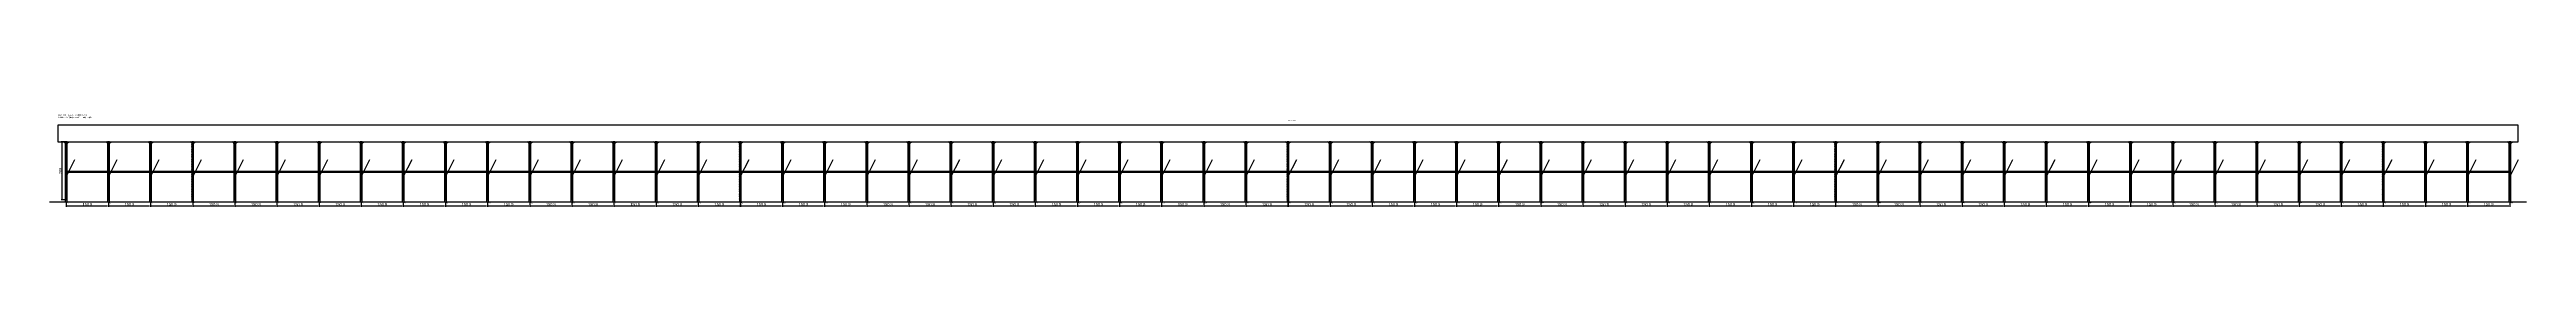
# Model space of a CAD drawing. Header units: metres. Extents: x -30 to 8845, y -25 to 308.
import ezdxf

# ---------------------------------------------------------------- set-up
doc = ezdxf.new("R2010")
doc.units = ezdxf.units.M
for name, color, linetype in [('BARRA_ANCORAGEM', 1, 'Continuous'), ('COTA', 241, 'Continuous'), ('GARFOS OK', 3, 'Continuous'), ('NOME DA VIGA', 6, 'Continuous'), ('SARR_7x7', 40, 'Continuous'), ('TIRAS REESCORAMENTO', 252, 'Continuous'), ('VIGAS', 3, 'Continuous')]:
    doc.layers.add(name, color=color, linetype=linetype)
doc.dimstyles.new('EZ DXF', dxfattribs={"dimtxt": 10, "dimasz": 3.5, "dimexe": 3, "dimexo": 1.5, "dimgap": 1, "dimtad": 1, "dimdec": 1, "dimdsep": 46, "dimcen": 2.5, "dimazin": 3, "dimtfac": 1, "dimtmove": 0, "dimatfit": 3})

msp = doc.modelspace()

# ---------------------------------------------------------------- hatches: boundary and pattern name
at = {"layer": 'COTA'}
h = msp.add_hatch(dxfattribs=at)
h.set_pattern_fill('ANSI31', scale=0.5)
h.paths.add_polyline_path([(26.5, 0), (33.5, 0), (33.5, 208), (26.5, 208)])
h = msp.add_hatch(dxfattribs=at)
h.set_pattern_fill('ANSI31', scale=0.5)
h.paths.add_polyline_path([(177.44, 0), (184.44, 0), (184.44, 208), (177.44, 208)])
h = msp.add_hatch(dxfattribs=at)
h.set_pattern_fill('ANSI31', scale=0.5)
h.paths.add_polyline_path([(328.38, 0), (335.38, 0), (335.38, 208), (328.38, 208)])
h = msp.add_hatch(dxfattribs=at)
h.set_pattern_fill('ANSI31', scale=0.5)
h.paths.add_polyline_path([(479.32, 0), (486.32, 0), (486.32, 208), (479.32, 208)])
h = msp.add_hatch(dxfattribs=at)
h.set_pattern_fill('ANSI31', scale=0.5)
h.paths.add_polyline_path([(630.27, 0), (637.27, 0), (637.27, 208), (630.27, 208)])
h = msp.add_hatch(dxfattribs=at)
h.set_pattern_fill('ANSI31', scale=0.5)
h.paths.add_polyline_path([(781.21, 0), (788.21, 0), (788.21, 208), (781.21, 208)])
h = msp.add_hatch(dxfattribs=at)
h.set_pattern_fill('ANSI31', scale=0.5)
h.paths.add_polyline_path([(932.15, 0), (939.15, 0), (939.15, 208), (932.15, 208)])
h = msp.add_hatch(dxfattribs=at)
h.set_pattern_fill('ANSI31', scale=0.5)
h.paths.add_polyline_path([(1083.09, 0), (1090.09, 0), (1090.09, 208), (1083.09, 208)])
h = msp.add_hatch(dxfattribs=at)
h.set_pattern_fill('ANSI31', scale=0.5)
h.paths.add_polyline_path([(1234.03, 0), (1241.03, 0), (1241.03, 208), (1234.03, 208)])
h = msp.add_hatch(dxfattribs=at)
h.set_pattern_fill('ANSI31', scale=0.5)
h.paths.add_polyline_path([(1384.97, 0), (1391.97, 0), (1391.97, 208), (1384.97, 208)])
h = msp.add_hatch(dxfattribs=at)
h.set_pattern_fill('ANSI31', scale=0.5)
h.paths.add_polyline_path([(1535.92, 0), (1542.92, 0), (1542.92, 208), (1535.92, 208)])
h = msp.add_hatch(dxfattribs=at)
h.set_pattern_fill('ANSI31', scale=0.5)
h.paths.add_polyline_path([(1686.86, 0), (1693.86, 0), (1693.86, 208), (1686.86, 208)])
h = msp.add_hatch(dxfattribs=at)
h.set_pattern_fill('ANSI31', scale=0.5)
h.paths.add_polyline_path([(1837.8, 0), (1844.8, 0), (1844.8, 208), (1837.8, 208)])
h = msp.add_hatch(dxfattribs=at)
h.set_pattern_fill('ANSI31', scale=0.5)
h.paths.add_polyline_path([(1988.74, 0), (1995.74, 0), (1995.74, 208), (1988.74, 208)])
h = msp.add_hatch(dxfattribs=at)
h.set_pattern_fill('ANSI31', scale=0.5)
h.paths.add_polyline_path([(2139.68, 0), (2146.68, 0), (2146.68, 208), (2139.68, 208)])
h = msp.add_hatch(dxfattribs=at)
h.set_pattern_fill('ANSI31', scale=0.5)
h.paths.add_polyline_path([(2290.62, 0), (2297.62, 0), (2297.62, 208), (2290.62, 208)])
h = msp.add_hatch(dxfattribs=at)
h.set_pattern_fill('ANSI31', scale=0.5)
h.paths.add_polyline_path([(2441.56, 0), (2448.56, 0), (2448.56, 208), (2441.56, 208)])
h = msp.add_hatch(dxfattribs=at)
h.set_pattern_fill('ANSI31', scale=0.5)
h.paths.add_polyline_path([(2592.51, 0), (2599.51, 0), (2599.51, 208), (2592.51, 208)])
h = msp.add_hatch(dxfattribs=at)
h.set_pattern_fill('ANSI31', scale=0.5)
h.paths.add_polyline_path([(2743.45, 0), (2750.45, 0), (2750.45, 208), (2743.45, 208)])
h = msp.add_hatch(dxfattribs=at)
h.set_pattern_fill('ANSI31', scale=0.5)
h.paths.add_polyline_path([(2894.39, 0), (2901.39, 0), (2901.39, 208), (2894.39, 208)])
h = msp.add_hatch(dxfattribs=at)
h.set_pattern_fill('ANSI31', scale=0.5)
h.paths.add_polyline_path([(3045.33, 0), (3052.33, 0), (3052.33, 208), (3045.33, 208)])
h = msp.add_hatch(dxfattribs=at)
h.set_pattern_fill('ANSI31', scale=0.5)
h.paths.add_polyline_path([(3196.27, 0), (3203.27, 0), (3203.27, 208), (3196.27, 208)])
h = msp.add_hatch(dxfattribs=at)
h.set_pattern_fill('ANSI31', scale=0.5)
h.paths.add_polyline_path([(3347.21, 0), (3354.21, 0), (3354.21, 208), (3347.21, 208)])
h = msp.add_hatch(dxfattribs=at)
h.set_pattern_fill('ANSI31', scale=0.5)
h.paths.add_polyline_path([(3498.16, 0), (3505.16, 0), (3505.16, 208), (3498.16, 208)])
h = msp.add_hatch(dxfattribs=at)
h.set_pattern_fill('ANSI31', scale=0.5)
h.paths.add_polyline_path([(3649.1, 0), (3656.1, 0), (3656.1, 208), (3649.1, 208)])
h = msp.add_hatch(dxfattribs=at)
h.set_pattern_fill('ANSI31', scale=0.5)
h.paths.add_polyline_path([(3800.04, 0), (3807.04, 0), (3807.04, 208), (3800.04, 208)])
h = msp.add_hatch(dxfattribs=at)
h.set_pattern_fill('ANSI31', scale=0.5)
h.paths.add_polyline_path([(3950.98, 0), (3957.98, 0), (3957.98, 208), (3950.98, 208)])
h = msp.add_hatch(dxfattribs=at)
h.set_pattern_fill('ANSI31', scale=0.5)
h.paths.add_polyline_path([(4101.92, 0), (4108.92, 0), (4108.92, 208), (4101.92, 208)])
h = msp.add_hatch(dxfattribs=at)
h.set_pattern_fill('ANSI31', scale=0.5)
h.paths.add_polyline_path([(4252.86, 0), (4259.86, 0), (4259.86, 208), (4252.86, 208)])
h = msp.add_hatch(dxfattribs=at)
h.set_pattern_fill('ANSI31', scale=0.5)
h.paths.add_polyline_path([(4403.8, 0), (4410.8, 0), (4410.8, 208), (4403.8, 208)])
h = msp.add_hatch(dxfattribs=at)
h.set_pattern_fill('ANSI31', scale=0.5)
h.paths.add_polyline_path([(4554.75, 0), (4561.75, 0), (4561.75, 208), (4554.75, 208)])
h = msp.add_hatch(dxfattribs=at)
h.set_pattern_fill('ANSI31', scale=0.5)
h.paths.add_polyline_path([(4705.69, 0), (4712.69, 0), (4712.69, 208), (4705.69, 208)])
h = msp.add_hatch(dxfattribs=at)
h.set_pattern_fill('ANSI31', scale=0.5)
h.paths.add_polyline_path([(4856.63, 0), (4863.63, 0), (4863.63, 208), (4856.63, 208)])
h = msp.add_hatch(dxfattribs=at)
h.set_pattern_fill('ANSI31', scale=0.5)
h.paths.add_polyline_path([(5007.57, 0), (5014.57, 0), (5014.57, 208), (5007.57, 208)])
h = msp.add_hatch(dxfattribs=at)
h.set_pattern_fill('ANSI31', scale=0.5)
h.paths.add_polyline_path([(5158.51, 0), (5165.51, 0), (5165.51, 208), (5158.51, 208)])
h = msp.add_hatch(dxfattribs=at)
h.set_pattern_fill('ANSI31', scale=0.5)
h.paths.add_polyline_path([(5309.45, 0), (5316.45, 0), (5316.45, 208), (5309.45, 208)])
h = msp.add_hatch(dxfattribs=at)
h.set_pattern_fill('ANSI31', scale=0.5)
h.paths.add_polyline_path([(5460.39, 0), (5467.39, 0), (5467.39, 208), (5460.39, 208)])
h = msp.add_hatch(dxfattribs=at)
h.set_pattern_fill('ANSI31', scale=0.5)
h.paths.add_polyline_path([(5611.34, 0), (5618.34, 0), (5618.34, 208), (5611.34, 208)])
h = msp.add_hatch(dxfattribs=at)
h.set_pattern_fill('ANSI31', scale=0.5)
h.paths.add_polyline_path([(5762.28, 0), (5769.28, 0), (5769.28, 208), (5762.28, 208)])
h = msp.add_hatch(dxfattribs=at)
h.set_pattern_fill('ANSI31', scale=0.5)
h.paths.add_polyline_path([(5913.22, 0), (5920.22, 0), (5920.22, 208), (5913.22, 208)])
h = msp.add_hatch(dxfattribs=at)
h.set_pattern_fill('ANSI31', scale=0.5)
h.paths.add_polyline_path([(6064.16, 0), (6071.16, 0), (6071.16, 208), (6064.16, 208)])
h = msp.add_hatch(dxfattribs=at)
h.set_pattern_fill('ANSI31', scale=0.5)
h.paths.add_polyline_path([(6215.1, 0), (6222.1, 0), (6222.1, 208), (6215.1, 208)])
h = msp.add_hatch(dxfattribs=at)
h.set_pattern_fill('ANSI31', scale=0.5)
h.paths.add_polyline_path([(6366.04, 0), (6373.04, 0), (6373.04, 208), (6366.04, 208)])
h = msp.add_hatch(dxfattribs=at)
h.set_pattern_fill('ANSI31', scale=0.5)
h.paths.add_polyline_path([(6516.99, 0), (6523.99, 0), (6523.99, 208), (6516.99, 208)])
h = msp.add_hatch(dxfattribs=at)
h.set_pattern_fill('ANSI31', scale=0.5)
h.paths.add_polyline_path([(6667.93, 0), (6674.93, 0), (6674.93, 208), (6667.93, 208)])
h = msp.add_hatch(dxfattribs=at)
h.set_pattern_fill('ANSI31', scale=0.5)
h.paths.add_polyline_path([(6818.87, 0), (6825.87, 0), (6825.87, 208), (6818.87, 208)])
h = msp.add_hatch(dxfattribs=at)
h.set_pattern_fill('ANSI31', scale=0.5)
h.paths.add_polyline_path([(6969.81, 0), (6976.81, 0), (6976.81, 208), (6969.81, 208)])
h = msp.add_hatch(dxfattribs=at)
h.set_pattern_fill('ANSI31', scale=0.5)
h.paths.add_polyline_path([(7120.75, 0), (7127.75, 0), (7127.75, 208), (7120.75, 208)])
h = msp.add_hatch(dxfattribs=at)
h.set_pattern_fill('ANSI31', scale=0.5)
h.paths.add_polyline_path([(7271.69, 0), (7278.69, 0), (7278.69, 208), (7271.69, 208)])
h = msp.add_hatch(dxfattribs=at)
h.set_pattern_fill('ANSI31', scale=0.5)
h.paths.add_polyline_path([(7422.63, 0), (7429.63, 0), (7429.63, 208), (7422.63, 208)])
h = msp.add_hatch(dxfattribs=at)
h.set_pattern_fill('ANSI31', scale=0.5)
h.paths.add_polyline_path([(7573.58, 0), (7580.58, 0), (7580.58, 208), (7573.58, 208)])
h = msp.add_hatch(dxfattribs=at)
h.set_pattern_fill('ANSI31', scale=0.5)
h.paths.add_polyline_path([(7724.52, 0), (7731.52, 0), (7731.52, 208), (7724.52, 208)])
h = msp.add_hatch(dxfattribs=at)
h.set_pattern_fill('ANSI31', scale=0.5)
h.paths.add_polyline_path([(7875.46, 0), (7882.46, 0), (7882.46, 208), (7875.46, 208)])
h = msp.add_hatch(dxfattribs=at)
h.set_pattern_fill('ANSI31', scale=0.5)
h.paths.add_polyline_path([(8026.4, 0), (8033.4, 0), (8033.4, 208), (8026.4, 208)])
h = msp.add_hatch(dxfattribs=at)
h.set_pattern_fill('ANSI31', scale=0.5)
h.paths.add_polyline_path([(8177.34, 0), (8184.34, 0), (8184.34, 208), (8177.34, 208)])
h = msp.add_hatch(dxfattribs=at)
h.set_pattern_fill('ANSI31', scale=0.5)
h.paths.add_polyline_path([(8328.28, 0), (8335.28, 0), (8335.28, 208), (8328.28, 208)])
h = msp.add_hatch(dxfattribs=at)
h.set_pattern_fill('ANSI31', scale=0.5)
h.paths.add_polyline_path([(8479.23, 0), (8486.23, 0), (8486.23, 208), (8479.23, 208)])
h = msp.add_hatch(dxfattribs=at)
h.set_pattern_fill('ANSI31', scale=0.5)
h.paths.add_polyline_path([(8630.17, 0), (8637.17, 0), (8637.17, 208), (8630.17, 208)])
h = msp.add_hatch(dxfattribs=at)
h.set_pattern_fill('ANSI31', scale=0.5)
h.paths.add_polyline_path([(8781.11, 0), (8788.11, 0), (8788.11, 208), (8781.11, 208)])

# ---------------------------------------------------------------- linework, layer by layer
at = {"layer": 'BARRA_ANCORAGEM'}
for p, q in [((30, 83.2), (61.2, 145.6)), ((180.94, 83.2), (212.14, 145.6)), ((331.88, 83.2), (363.08, 145.6)), ((482.82, 83.2), (514.02, 145.6)), ((633.77, 83.2), (664.97, 145.6)), ((784.71, 83.2), (815.91, 145.6)), ((935.65, 83.2), (966.85, 145.6)), ((1086.59, 83.2), (1117.79, 145.6)), ((1237.53, 83.2), (1268.73, 145.6)), ((1388.47, 83.2), (1419.67, 145.6)), ((1539.42, 83.2), (1570.62, 145.6)), ((1690.36, 83.2), (1721.56, 145.6)), ((1841.3, 83.2), (1872.5, 145.6)), ((1992.24, 83.2), (2023.44, 145.6)), ((2143.18, 83.2), (2174.38, 145.6)), ((2294.12, 83.2), (2325.32, 145.6)), ((2445.06, 83.2), (2476.26, 145.6)), ((2596.01, 83.2), (2627.21, 145.6)), ((2746.95, 83.2), (2778.15, 145.6)), ((2897.89, 83.2), (2929.09, 145.6)), ((3048.83, 83.2), (3080.03, 145.6)), ((3199.77, 83.2), (3230.97, 145.6)), ((3350.71, 83.2), (3381.91, 145.6)), ((3501.66, 83.2), (3532.86, 145.6)), ((3652.6, 83.2), (3683.8, 145.6)), ((3803.54, 83.2), (3834.74, 145.6)), ((3954.48, 83.2), (3985.68, 145.6)), ((4105.42, 83.2), (4136.62, 145.6)), ((4256.36, 83.2), (4287.56, 145.6)), ((4407.3, 83.2), (4438.5, 145.6)), ((4558.25, 83.2), (4589.45, 145.6)), ((4709.19, 83.2), (4740.39, 145.6)), ((4860.13, 83.2), (4891.33, 145.6)), ((5011.07, 83.2), (5042.27, 145.6)), ((5162.01, 83.2), (5193.21, 145.6)), ((5312.95, 83.2), (5344.15, 145.6)), ((5463.89, 83.2), (5495.09, 145.6)), ((5614.84, 83.2), (5646.04, 145.6)), ((5765.78, 83.2), (5796.98, 145.6)), ((5916.72, 83.2), (5947.92, 145.6)), ((6067.66, 83.2), (6098.86, 145.6)), ((6218.6, 83.2), (6249.8, 145.6)), ((6369.54, 83.2), (6400.74, 145.6)), ((6520.49, 83.2), (6551.69, 145.6)), ((6671.43, 83.2), (6702.63, 145.6)), ((6822.37, 83.2), (6853.57, 145.6)), ((6973.31, 83.2), (7004.51, 145.6)), ((7124.25, 83.2), (7155.45, 145.6)), ((7275.19, 83.2), (7306.39, 145.6)), ((7426.13, 83.2), (7457.33, 145.6)), ((7577.08, 83.2), (7608.28, 145.6)), ((7728.02, 83.2), (7759.22, 145.6)), ((7878.96, 83.2), (7910.16, 145.6)), ((8029.9, 83.2), (8061.1, 145.6)), ((8180.84, 83.2), (8212.04, 145.6)), ((8331.78, 83.2), (8362.98, 145.6)), ((8482.73, 83.2), (8513.93, 145.6)), ((8633.67, 83.2), (8664.87, 145.6)), ((8784.61, 83.2), (8815.81, 145.6))]:
    msp.add_line(p, q, dxfattribs=at)
at = {"layer": 'GARFOS OK'}
for p, q in [((30, 201), (20.5, 208)), ((20.5, 208), (39.5, 208)), ((30, 201), (39.5, 208)), ((180.94, 201), (171.44, 208)), ((171.44, 208), (190.44, 208)), ((180.94, 201), (190.44, 208)), ((331.88, 201), (322.38, 208)), ((322.38, 208), (341.38, 208)), ((331.88, 201), (341.38, 208)), ((482.82, 201), (473.32, 208)), ((473.32, 208), (492.32, 208)), ((482.82, 201), (492.32, 208)), ((633.77, 201), (624.27, 208)), ((624.27, 208), (643.27, 208)), ((633.77, 201), (643.27, 208)), ((784.71, 201), (775.21, 208)), ((775.21, 208), (794.21, 208)), ((784.71, 201), (794.21, 208)), ((935.65, 201), (926.15, 208)), ((926.15, 208), (945.15, 208)), ((935.65, 201), (945.15, 208)), ((1086.59, 201), (1077.09, 208)), ((1077.09, 208), (1096.09, 208)), ((1086.59, 201), (1096.09, 208)), ((1237.53, 201), (1228.03, 208)), ((1228.03, 208), (1247.03, 208)), ((1237.53, 201), (1247.03, 208)), ((1388.47, 201), (1378.97, 208)), ((1378.97, 208), (1397.97, 208)), ((1388.47, 201), (1397.97, 208)), ((1539.42, 201), (1529.92, 208)), ((1529.92, 208), (1548.92, 208)), ((1539.42, 201), (1548.92, 208)), ((1690.36, 201), (1680.86, 208)), ((1680.86, 208), (1699.86, 208)), ((1690.36, 201), (1699.86, 208)), ((1841.3, 201), (1831.8, 208)), ((1831.8, 208), (1850.8, 208)), ((1841.3, 201), (1850.8, 208)), ((1992.24, 201), (1982.74, 208)), ((1982.74, 208), (2001.74, 208)), ((1992.24, 201), (2001.74, 208)), ((2143.18, 201), (2133.68, 208)), ((2133.68, 208), (2152.68, 208)), ((2143.18, 201), (2152.68, 208)), ((2294.12, 201), (2284.62, 208)), ((2284.62, 208), (2303.62, 208)), ((2294.12, 201), (2303.62, 208)), ((2445.06, 201), (2435.56, 208)), ((2435.56, 208), (2454.56, 208)), ((2445.06, 201), (2454.56, 208)), ((2596.01, 201), (2586.51, 208)), ((2586.51, 208), (2605.51, 208)), ((2596.01, 201), (2605.51, 208)), ((2746.95, 201), (2737.45, 208)), ((2737.45, 208), (2756.45, 208)), ((2746.95, 201), (2756.45, 208)), ((2897.89, 201), (2888.39, 208)), ((2888.39, 208), (2907.39, 208)), ((2897.89, 201), (2907.39, 208)), ((3048.83, 201), (3039.33, 208)), ((3039.33, 208), (3058.33, 208)), ((3048.83, 201), (3058.33, 208)), ((3199.77, 201), (3190.27, 208)), ((3190.27, 208), (3209.27, 208)), ((3199.77, 201), (3209.27, 208)), ((3350.71, 201), (3341.21, 208)), ((3341.21, 208), (3360.21, 208)), ((3350.71, 201), (3360.21, 208)), ((3501.66, 201), (3492.16, 208)), ((3492.16, 208), (3511.16, 208)), ((3501.66, 201), (3511.16, 208)), ((3652.6, 201), (3643.1, 208)), ((3643.1, 208), (3662.1, 208)), ((3652.6, 201), (3662.1, 208)), ((3803.54, 201), (3794.04, 208)), ((3794.04, 208), (3813.04, 208)), ((3803.54, 201), (3813.04, 208)), ((3954.48, 201), (3944.98, 208)), ((3944.98, 208), (3963.98, 208)), ((3954.48, 201), (3963.98, 208)), ((4105.42, 201), (4095.92, 208)), ((4095.92, 208), (4114.92, 208)), ((4105.42, 201), (4114.92, 208)), ((4256.36, 201), (4246.86, 208)), ((4246.86, 208), (4265.86, 208)), ((4256.36, 201), (4265.86, 208)), ((4407.3, 201), (4397.8, 208)), ((4397.8, 208), (4416.8, 208)), ((4407.3, 201), (4416.8, 208)), ((4558.25, 201), (4548.75, 208)), ((4548.75, 208), (4567.75, 208)), ((4558.25, 201), (4567.75, 208)), ((4709.19, 201), (4699.69, 208)), ((4699.69, 208), (4718.69, 208)), ((4709.19, 201), (4718.69, 208)), ((4860.13, 201), (4850.63, 208)), ((4850.63, 208), (4869.63, 208)), ((4860.13, 201), (4869.63, 208)), ((5011.07, 201), (5001.57, 208)), ((5001.57, 208), (5020.57, 208)), ((5011.07, 201), (5020.57, 208)), ((5162.01, 201), (5152.51, 208)), ((5152.51, 208), (5171.51, 208)), ((5162.01, 201), (5171.51, 208)), ((5312.95, 201), (5303.45, 208)), ((5303.45, 208), (5322.45, 208)), ((5312.95, 201), (5322.45, 208)), ((5463.89, 201), (5454.39, 208)), ((5454.39, 208), (5473.39, 208)), ((5463.89, 201), (5473.39, 208)), ((5614.84, 201), (5605.34, 208)), ((5605.34, 208), (5624.34, 208)), ((5614.84, 201), (5624.34, 208)), ((5765.78, 201), (5756.28, 208)), ((5756.28, 208), (5775.28, 208)), ((5765.78, 201), (5775.28, 208)), ((5916.72, 201), (5907.22, 208)), ((5907.22, 208), (5926.22, 208)), ((5916.72, 201), (5926.22, 208)), ((6067.66, 201), (6058.16, 208)), ((6058.16, 208), (6077.16, 208)), ((6067.66, 201), (6077.16, 208)), ((6218.6, 201), (6209.1, 208)), ((6209.1, 208), (6228.1, 208)), ((6218.6, 201), (6228.1, 208)), ((6369.54, 201), (6360.04, 208)), ((6360.04, 208), (6379.04, 208)), ((6369.54, 201), (6379.04, 208)), ((6520.49, 201), (6510.99, 208)), ((6510.99, 208), (6529.99, 208)), ((6520.49, 201), (6529.99, 208)), ((6671.43, 201), (6661.93, 208)), ((6661.93, 208), (6680.93, 208)), ((6671.43, 201), (6680.93, 208)), ((6822.37, 201), (6812.87, 208)), ((6812.87, 208), (6831.87, 208)), ((6822.37, 201), (6831.87, 208)), ((6973.31, 201), (6963.81, 208)), ((6963.81, 208), (6982.81, 208)), ((6973.31, 201), (6982.81, 208)), ((7124.25, 201), (7114.75, 208)), ((7114.75, 208), (7133.75, 208)), ((7124.25, 201), (7133.75, 208)), ((7275.19, 201), (7265.69, 208)), ((7265.69, 208), (7284.69, 208)), ((7275.19, 201), (7284.69, 208)), ((7426.13, 201), (7416.63, 208)), ((7416.63, 208), (7435.63, 208)), ((7426.13, 201), (7435.63, 208)), ((7577.08, 201), (7567.58, 208)), ((7567.58, 208), (7586.58, 208)), ((7577.08, 201), (7586.58, 208)), ((7728.02, 201), (7718.52, 208)), ((7718.52, 208), (7737.52, 208)), ((7728.02, 201), (7737.52, 208)), ((7878.96, 201), (7869.46, 208)), ((7869.46, 208), (7888.46, 208)), ((7878.96, 201), (7888.46, 208)), ((8029.9, 201), (8020.4, 208)), ((8020.4, 208), (8039.4, 208)), ((8029.9, 201), (8039.4, 208)), ((8180.84, 201), (8171.34, 208)), ((8171.34, 208), (8190.34, 208)), ((8180.84, 201), (8190.34, 208)), ((8331.78, 201), (8322.28, 208)), ((8322.28, 208), (8341.28, 208)), ((8331.78, 201), (8341.28, 208)), ((8482.73, 201), (8473.23, 208)), ((8473.23, 208), (8492.23, 208)), ((8482.73, 201), (8492.23, 208)), ((8633.67, 201), (8624.17, 208)), ((8624.17, 208), (8643.17, 208)), ((8633.67, 201), (8643.17, 208)), ((8784.61, 201), (8775.11, 208)), ((8775.11, 208), (8794.11, 208)), ((8784.61, 201), (8794.11, 208))]:
    msp.add_line(p, q, dxfattribs=at)
at = {"layer": 'GARFOS OK', "linetype": 'CONTINUOUS'}
msp.add_line((-30, -7), (8844.61, -7), dxfattribs=at)
at = {"layer": 'GARFOS OK'}
for points in [[(26.5, 0), (33.5, 0), (33.5, 208), (26.5, 208), (26.5, 0)], [(177.44, 0), (184.44, 0), (184.44, 208), (177.44, 208), (177.44, 0)], [(328.38, 0), (335.38, 0), (335.38, 208), (328.38, 208), (328.38, 0)], [(479.32, 0), (486.32, 0), (486.32, 208), (479.32, 208), (479.32, 0)], [(630.27, 0), (637.27, 0), (637.27, 208), (630.27, 208), (630.27, 0)], [(781.21, 0), (788.21, 0), (788.21, 208), (781.21, 208), (781.21, 0)], [(932.15, 0), (939.15, 0), (939.15, 208), (932.15, 208), (932.15, 0)], [(1083.09, 0), (1090.09, 0), (1090.09, 208), (1083.09, 208), (1083.09, 0)], [(1234.03, 0), (1241.03, 0), (1241.03, 208), (1234.03, 208), (1234.03, 0)], [(1384.97, 0), (1391.97, 0), (1391.97, 208), (1384.97, 208), (1384.97, 0)], [(1535.92, 0), (1542.92, 0), (1542.92, 208), (1535.92, 208), (1535.92, 0)], [(1686.86, 0), (1693.86, 0), (1693.86, 208), (1686.86, 208), (1686.86, 0)], [(1837.8, 0), (1844.8, 0), (1844.8, 208), (1837.8, 208), (1837.8, 0)], [(1988.74, 0), (1995.74, 0), (1995.74, 208), (1988.74, 208), (1988.74, 0)], [(2139.68, 0), (2146.68, 0), (2146.68, 208), (2139.68, 208), (2139.68, 0)], [(2290.62, 0), (2297.62, 0), (2297.62, 208), (2290.62, 208), (2290.62, 0)], [(2441.56, 0), (2448.56, 0), (2448.56, 208), (2441.56, 208), (2441.56, 0)], [(2592.51, 0), (2599.51, 0), (2599.51, 208), (2592.51, 208), (2592.51, 0)], [(2743.45, 0), (2750.45, 0), (2750.45, 208), (2743.45, 208), (2743.45, 0)], [(2894.39, 0), (2901.39, 0), (2901.39, 208), (2894.39, 208), (2894.39, 0)], [(3045.33, 0), (3052.33, 0), (3052.33, 208), (3045.33, 208), (3045.33, 0)], [(3196.27, 0), (3203.27, 0), (3203.27, 208), (3196.27, 208), (3196.27, 0)], [(3347.21, 0), (3354.21, 0), (3354.21, 208), (3347.21, 208), (3347.21, 0)], [(3498.16, 0), (3505.16, 0), (3505.16, 208), (3498.16, 208), (3498.16, 0)], [(3649.1, 0), (3656.1, 0), (3656.1, 208), (3649.1, 208), (3649.1, 0)], [(3800.04, 0), (3807.04, 0), (3807.04, 208), (3800.04, 208), (3800.04, 0)], [(3950.98, 0), (3957.98, 0), (3957.98, 208), (3950.98, 208), (3950.98, 0)], [(4101.92, 0), (4108.92, 0), (4108.92, 208), (4101.92, 208), (4101.92, 0)], [(4252.86, 0), (4259.86, 0), (4259.86, 208), (4252.86, 208), (4252.86, 0)], [(4403.8, 0), (4410.8, 0), (4410.8, 208), (4403.8, 208), (4403.8, 0)], [(4554.75, 0), (4561.75, 0), (4561.75, 208), (4554.75, 208), (4554.75, 0)], [(4705.69, 0), (4712.69, 0), (4712.69, 208), (4705.69, 208), (4705.69, 0)], [(4856.63, 0), (4863.63, 0), (4863.63, 208), (4856.63, 208), (4856.63, 0)], [(5007.57, 0), (5014.57, 0), (5014.57, 208), (5007.57, 208), (5007.57, 0)], [(5158.51, 0), (5165.51, 0), (5165.51, 208), (5158.51, 208), (5158.51, 0)], [(5309.45, 0), (5316.45, 0), (5316.45, 208), (5309.45, 208), (5309.45, 0)], [(5460.39, 0), (5467.39, 0), (5467.39, 208), (5460.39, 208), (5460.39, 0)], [(5611.34, 0), (5618.34, 0), (5618.34, 208), (5611.34, 208), (5611.34, 0)], [(5762.28, 0), (5769.28, 0), (5769.28, 208), (5762.28, 208), (5762.28, 0)], [(5913.22, 0), (5920.22, 0), (5920.22, 208), (5913.22, 208), (5913.22, 0)], [(6064.16, 0), (6071.16, 0), (6071.16, 208), (6064.16, 208), (6064.16, 0)], [(6215.1, 0), (6222.1, 0), (6222.1, 208), (6215.1, 208), (6215.1, 0)], [(6366.04, 0), (6373.04, 0), (6373.04, 208), (6366.04, 208), (6366.04, 0)], [(6516.99, 0), (6523.99, 0), (6523.99, 208), (6516.99, 208), (6516.99, 0)], [(6667.93, 0), (6674.93, 0), (6674.93, 208), (6667.93, 208), (6667.93, 0)], [(6818.87, 0), (6825.87, 0), (6825.87, 208), (6818.87, 208), (6818.87, 0)], [(6969.81, 0), (6976.81, 0), (6976.81, 208), (6969.81, 208), (6969.81, 0)], [(7120.75, 0), (7127.75, 0), (7127.75, 208), (7120.75, 208), (7120.75, 0)], [(7271.69, 0), (7278.69, 0), (7278.69, 208), (7271.69, 208), (7271.69, 0)], [(7422.63, 0), (7429.63, 0), (7429.63, 208), (7422.63, 208), (7422.63, 0)], [(7573.58, 0), (7580.58, 0), (7580.58, 208), (7573.58, 208), (7573.58, 0)], [(7724.52, 0), (7731.52, 0), (7731.52, 208), (7724.52, 208), (7724.52, 0)], [(7875.46, 0), (7882.46, 0), (7882.46, 208), (7875.46, 208), (7875.46, 0)], [(8026.4, 0), (8033.4, 0), (8033.4, 208), (8026.4, 208), (8026.4, 0)], [(8177.34, 0), (8184.34, 0), (8184.34, 208), (8177.34, 208), (8177.34, 0)], [(8328.28, 0), (8335.28, 0), (8335.28, 208), (8328.28, 208), (8328.28, 0)], [(8479.23, 0), (8486.23, 0), (8486.23, 208), (8479.23, 208), (8479.23, 0)], [(8630.17, 0), (8637.17, 0), (8637.17, 208), (8630.17, 208), (8630.17, 0)], [(8781.11, 0), (8788.11, 0), (8788.11, 208), (8781.11, 208), (8781.11, 0)]]:
    msp.add_lwpolyline(points, dxfattribs=at)
at = {"layer": 'SARR_7x7'}
for points in [[(26.5, -7), (33.5, -7), (33.5, 0), (26.5, 0), (26.5, -7)], [(177.44, -7), (184.44, -7), (184.44, 0), (177.44, 0), (177.44, -7)], [(328.38, -7), (335.38, -7), (335.38, 0), (328.38, 0), (328.38, -7)], [(479.32, -7), (486.32, -7), (486.32, 0), (479.32, 0), (479.32, -7)], [(630.27, -7), (637.27, -7), (637.27, 0), (630.27, 0), (630.27, -7)], [(781.21, -7), (788.21, -7), (788.21, 0), (781.21, 0), (781.21, -7)], [(932.15, -7), (939.15, -7), (939.15, 0), (932.15, 0), (932.15, -7)], [(1083.09, -7), (1090.09, -7), (1090.09, 0), (1083.09, 0), (1083.09, -7)], [(1234.03, -7), (1241.03, -7), (1241.03, 0), (1234.03, 0), (1234.03, -7)], [(1384.97, -7), (1391.97, -7), (1391.97, 0), (1384.97, 0), (1384.97, -7)], [(1535.92, -7), (1542.92, -7), (1542.92, 0), (1535.92, 0), (1535.92, -7)], [(1686.86, -7), (1693.86, -7), (1693.86, 0), (1686.86, 0), (1686.86, -7)], [(1837.8, -7), (1844.8, -7), (1844.8, 0), (1837.8, 0), (1837.8, -7)], [(1988.74, -7), (1995.74, -7), (1995.74, 0), (1988.74, 0), (1988.74, -7)], [(2139.68, -7), (2146.68, -7), (2146.68, 0), (2139.68, 0), (2139.68, -7)], [(2290.62, -7), (2297.62, -7), (2297.62, 0), (2290.62, 0), (2290.62, -7)], [(2441.56, -7), (2448.56, -7), (2448.56, 0), (2441.56, 0), (2441.56, -7)], [(2592.51, -7), (2599.51, -7), (2599.51, 0), (2592.51, 0), (2592.51, -7)], [(2743.45, -7), (2750.45, -7), (2750.45, 0), (2743.45, 0), (2743.45, -7)], [(2894.39, -7), (2901.39, -7), (2901.39, 0), (2894.39, 0), (2894.39, -7)], [(3045.33, -7), (3052.33, -7), (3052.33, 0), (3045.33, 0), (3045.33, -7)], [(3196.27, -7), (3203.27, -7), (3203.27, 0), (3196.27, 0), (3196.27, -7)], [(3347.21, -7), (3354.21, -7), (3354.21, 0), (3347.21, 0), (3347.21, -7)], [(3498.16, -7), (3505.16, -7), (3505.16, 0), (3498.16, 0), (3498.16, -7)], [(3649.1, -7), (3656.1, -7), (3656.1, 0), (3649.1, 0), (3649.1, -7)], [(3800.04, -7), (3807.04, -7), (3807.04, 0), (3800.04, 0), (3800.04, -7)], [(3950.98, -7), (3957.98, -7), (3957.98, 0), (3950.98, 0), (3950.98, -7)], [(4101.92, -7), (4108.92, -7), (4108.92, 0), (4101.92, 0), (4101.92, -7)], [(4252.86, -7), (4259.86, -7), (4259.86, 0), (4252.86, 0), (4252.86, -7)], [(4403.8, -7), (4410.8, -7), (4410.8, 0), (4403.8, 0), (4403.8, -7)], [(4554.75, -7), (4561.75, -7), (4561.75, 0), (4554.75, 0), (4554.75, -7)], [(4705.69, -7), (4712.69, -7), (4712.69, 0), (4705.69, 0), (4705.69, -7)], [(4856.63, -7), (4863.63, -7), (4863.63, 0), (4856.63, 0), (4856.63, -7)], [(5007.57, -7), (5014.57, -7), (5014.57, 0), (5007.57, 0), (5007.57, -7)], [(5158.51, -7), (5165.51, -7), (5165.51, 0), (5158.51, 0), (5158.51, -7)], [(5309.45, -7), (5316.45, -7), (5316.45, 0), (5309.45, 0), (5309.45, -7)], [(5460.39, -7), (5467.39, -7), (5467.39, 0), (5460.39, 0), (5460.39, -7)], [(5611.34, -7), (5618.34, -7), (5618.34, 0), (5611.34, 0), (5611.34, -7)], [(5762.28, -7), (5769.28, -7), (5769.28, 0), (5762.28, 0), (5762.28, -7)], [(5913.22, -7), (5920.22, -7), (5920.22, 0), (5913.22, 0), (5913.22, -7)], [(6064.16, -7), (6071.16, -7), (6071.16, 0), (6064.16, 0), (6064.16, -7)], [(6215.1, -7), (6222.1, -7), (6222.1, 0), (6215.1, 0), (6215.1, -7)], [(6366.04, -7), (6373.04, -7), (6373.04, 0), (6366.04, 0), (6366.04, -7)], [(6516.99, -7), (6523.99, -7), (6523.99, 0), (6516.99, 0), (6516.99, -7)], [(6667.93, -7), (6674.93, -7), (6674.93, 0), (6667.93, 0), (6667.93, -7)], [(6818.87, -7), (6825.87, -7), (6825.87, 0), (6818.87, 0), (6818.87, -7)], [(6969.81, -7), (6976.81, -7), (6976.81, 0), (6969.81, 0), (6969.81, -7)], [(7120.75, -7), (7127.75, -7), (7127.75, 0), (7120.75, 0), (7120.75, -7)], [(7271.69, -7), (7278.69, -7), (7278.69, 0), (7271.69, 0), (7271.69, -7)], [(7422.63, -7), (7429.63, -7), (7429.63, 0), (7422.63, 0), (7422.63, -7)], [(7573.58, -7), (7580.58, -7), (7580.58, 0), (7573.58, 0), (7573.58, -7)], [(7724.52, -7), (7731.52, -7), (7731.52, 0), (7724.52, 0), (7724.52, -7)], [(7875.46, -7), (7882.46, -7), (7882.46, 0), (7875.46, 0), (7875.46, -7)], [(8026.4, -7), (8033.4, -7), (8033.4, 0), (8026.4, 0), (8026.4, -7)], [(8177.34, -7), (8184.34, -7), (8184.34, 0), (8177.34, 0), (8177.34, -7)], [(8328.28, -7), (8335.28, -7), (8335.28, 0), (8328.28, 0), (8328.28, -7)], [(8479.23, -7), (8486.23, -7), (8486.23, 0), (8479.23, 0), (8479.23, -7)], [(8630.17, -7), (8637.17, -7), (8637.17, 0), (8630.17, 0), (8630.17, -7)], [(8781.11, -7), (8788.11, -7), (8788.11, 0), (8781.11, 0), (8781.11, -7)]]:
    msp.add_lwpolyline(points, dxfattribs=at)
at = {"layer": 'TIRAS REESCORAMENTO'}
for points in [[(30, 100), (180.94, 100), (180.94, 102.5), (30, 102.5), (30, 100)], [(180.94, 100), (331.88, 100), (331.88, 102.5), (180.94, 102.5), (180.94, 100)], [(331.88, 100), (482.82, 100), (482.82, 102.5), (331.88, 102.5), (331.88, 100)], [(482.82, 100), (633.77, 100), (633.77, 102.5), (482.82, 102.5), (482.82, 100)], [(633.77, 100), (784.71, 100), (784.71, 102.5), (633.77, 102.5), (633.77, 100)], [(784.71, 100), (935.65, 100), (935.65, 102.5), (784.71, 102.5), (784.71, 100)], [(935.65, 100), (1086.59, 100), (1086.59, 102.5), (935.65, 102.5), (935.65, 100)], [(1086.59, 100), (1237.53, 100), (1237.53, 102.5), (1086.59, 102.5), (1086.59, 100)], [(1237.53, 100), (1388.47, 100), (1388.47, 102.5), (1237.53, 102.5), (1237.53, 100)], [(1388.47, 100), (1539.42, 100), (1539.42, 102.5), (1388.47, 102.5), (1388.47, 100)], [(1539.42, 100), (1690.36, 100), (1690.36, 102.5), (1539.42, 102.5), (1539.42, 100)], [(1690.36, 100), (1841.3, 100), (1841.3, 102.5), (1690.36, 102.5), (1690.36, 100)], [(1841.3, 100), (1992.24, 100), (1992.24, 102.5), (1841.3, 102.5), (1841.3, 100)], [(1992.24, 100), (2143.18, 100), (2143.18, 102.5), (1992.24, 102.5), (1992.24, 100)], [(2143.18, 100), (2294.12, 100), (2294.12, 102.5), (2143.18, 102.5), (2143.18, 100)], [(2294.12, 100), (2445.06, 100), (2445.06, 102.5), (2294.12, 102.5), (2294.12, 100)], [(2445.06, 100), (2596.01, 100), (2596.01, 102.5), (2445.06, 102.5), (2445.06, 100)], [(2596.01, 100), (2746.95, 100), (2746.95, 102.5), (2596.01, 102.5), (2596.01, 100)], [(2746.95, 100), (2897.89, 100), (2897.89, 102.5), (2746.95, 102.5), (2746.95, 100)], [(2897.89, 100), (3048.83, 100), (3048.83, 102.5), (2897.89, 102.5), (2897.89, 100)], [(3048.83, 100), (3199.77, 100), (3199.77, 102.5), (3048.83, 102.5), (3048.83, 100)], [(3199.77, 100), (3350.71, 100), (3350.71, 102.5), (3199.77, 102.5), (3199.77, 100)], [(3350.71, 100), (3501.66, 100), (3501.66, 102.5), (3350.71, 102.5), (3350.71, 100)], [(3501.66, 100), (3652.6, 100), (3652.6, 102.5), (3501.66, 102.5), (3501.66, 100)], [(3652.6, 100), (3803.54, 100), (3803.54, 102.5), (3652.6, 102.5), (3652.6, 100)], [(3803.54, 100), (3954.48, 100), (3954.48, 102.5), (3803.54, 102.5), (3803.54, 100)], [(3954.48, 100), (4105.42, 100), (4105.42, 102.5), (3954.48, 102.5), (3954.48, 100)], [(4105.42, 100), (4256.36, 100), (4256.36, 102.5), (4105.42, 102.5), (4105.42, 100)], [(4256.36, 100), (4407.3, 100), (4407.3, 102.5), (4256.36, 102.5), (4256.36, 100)], [(4407.3, 100), (4558.25, 100), (4558.25, 102.5), (4407.3, 102.5), (4407.3, 100)], [(4558.25, 100), (4709.19, 100), (4709.19, 102.5), (4558.25, 102.5), (4558.25, 100)], [(4709.19, 100), (4860.13, 100), (4860.13, 102.5), (4709.19, 102.5), (4709.19, 100)], [(4860.13, 100), (5011.07, 100), (5011.07, 102.5), (4860.13, 102.5), (4860.13, 100)], [(5011.07, 100), (5162.01, 100), (5162.01, 102.5), (5011.07, 102.5), (5011.07, 100)], [(5162.01, 100), (5312.95, 100), (5312.95, 102.5), (5162.01, 102.5), (5162.01, 100)], [(5312.95, 100), (5463.89, 100), (5463.89, 102.5), (5312.95, 102.5), (5312.95, 100)], [(5463.89, 100), (5614.84, 100), (5614.84, 102.5), (5463.89, 102.5), (5463.89, 100)], [(5614.84, 100), (5765.78, 100), (5765.78, 102.5), (5614.84, 102.5), (5614.84, 100)], [(5765.78, 100), (5916.72, 100), (5916.72, 102.5), (5765.78, 102.5), (5765.78, 100)], [(5916.72, 100), (6067.66, 100), (6067.66, 102.5), (5916.72, 102.5), (5916.72, 100)], [(6067.66, 100), (6218.6, 100), (6218.6, 102.5), (6067.66, 102.5), (6067.66, 100)], [(6218.6, 100), (6369.54, 100), (6369.54, 102.5), (6218.6, 102.5), (6218.6, 100)], [(6369.54, 100), (6520.49, 100), (6520.49, 102.5), (6369.54, 102.5), (6369.54, 100)], [(6520.49, 100), (6671.43, 100), (6671.43, 102.5), (6520.49, 102.5), (6520.49, 100)], [(6671.43, 100), (6822.37, 100), (6822.37, 102.5), (6671.43, 102.5), (6671.43, 100)], [(6822.37, 100), (6973.31, 100), (6973.31, 102.5), (6822.37, 102.5), (6822.37, 100)], [(6973.31, 100), (7124.25, 100), (7124.25, 102.5), (6973.31, 102.5), (6973.31, 100)], [(7124.25, 100), (7275.19, 100), (7275.19, 102.5), (7124.25, 102.5), (7124.25, 100)], [(7275.19, 100), (7426.13, 100), (7426.13, 102.5), (7275.19, 102.5), (7275.19, 100)], [(7426.13, 100), (7577.08, 100), (7577.08, 102.5), (7426.13, 102.5), (7426.13, 100)], [(7577.08, 100), (7728.02, 100), (7728.02, 102.5), (7577.08, 102.5), (7577.08, 100)], [(7728.02, 100), (7878.96, 100), (7878.96, 102.5), (7728.02, 102.5), (7728.02, 100)], [(7878.96, 100), (8029.9, 100), (8029.9, 102.5), (7878.96, 102.5), (7878.96, 100)], [(8029.9, 100), (8180.84, 100), (8180.84, 102.5), (8029.9, 102.5), (8029.9, 100)], [(8180.84, 100), (8331.78, 100), (8331.78, 102.5), (8180.84, 102.5), (8180.84, 100)], [(8331.78, 100), (8482.73, 100), (8482.73, 102.5), (8331.78, 102.5), (8331.78, 100)], [(8482.73, 100), (8633.67, 100), (8633.67, 102.5), (8482.73, 102.5), (8482.73, 100)], [(8633.67, 100), (8784.61, 100), (8784.61, 102.5), (8633.67, 102.5), (8633.67, 100)]]:
    msp.add_lwpolyline(points, dxfattribs=at)
at = {"layer": 'VIGAS'}
msp.add_lwpolyline([(0, 208), (8814.61, 208), (8814.61, 268), (0, 268), (0, 208)], dxfattribs=at)

# ---------------------------------------------------------------- texts
at = {"layer": 'NOME DA VIGA'}
for s, height, p in [('59 PECAS', 4, (4407.3, 283)), ('GF1', 3, (30, -12)), ('GF2', 3, (180.94, -12)), ('GF3', 3, (331.88, -12)), ('GF4', 3, (482.82, -12)), ('GF5', 3, (633.77, -12)), ('GF6', 3, (784.71, -12)), ('GF7', 3, (935.65, -12)), ('GF8', 3, (1086.59, -12)), ('GF9', 3, (1237.53, -12)), ('GF10', 3, (1388.47, -12)), ('GF11', 3, (1539.42, -12)), ('GF12', 3, (1690.36, -12)), ('GF13', 3, (1841.3, -12)), ('GF14', 3, (1992.24, -12)), ('GF15', 3, (2143.18, -12)), ('GF16', 3, (2294.12, -12)), ('GF17', 3, (2445.06, -12)), ('GF18', 3, (2596.01, -12)), ('GF19', 3, (2746.95, -12)), ('GF20', 3, (2897.89, -12)), ('GF21', 3, (3048.83, -12)), ('GF22', 3, (3199.77, -12)), ('GF23', 3, (3350.71, -12)), ('GF24', 3, (3501.66, -12)), ('GF25', 3, (3652.6, -12)), ('GF26', 3, (3803.54, -12)), ('GF27', 3, (3954.48, -12)), ('GF28', 3, (4105.42, -12)), ('GF29', 3, (4256.36, -12)), ('GF30', 3, (4407.3, -12)), ('GF31', 3, (4558.25, -12)), ('GF32', 3, (4709.19, -12)), ('GF33', 3, (4860.13, -12)), ('GF34', 3, (5011.07, -12)), ('GF35', 3, (5162.01, -12)), ('GF36', 3, (5312.95, -12)), ('GF37', 3, (5463.89, -12)), ('GF38', 3, (5614.84, -12)), ('GF39', 3, (5765.78, -12)), ('GF40', 3, (5916.72, -12)), ('GF41', 3, (6067.66, -12)), ('GF42', 3, (6218.6, -12)), ('GF43', 3, (6369.54, -12)), ('GF44', 3, (6520.49, -12)), ('GF45', 3, (6671.43, -12)), ('GF46', 3, (6822.37, -12)), ('GF47', 3, (6973.31, -12)), ('GF48', 3, (7124.25, -12)), ('GF49', 3, (7275.19, -12)), ('GF50', 3, (7426.13, -12)), ('GF51', 3, (7577.08, -12)), ('GF52', 3, (7728.02, -12)), ('GF53', 3, (7878.96, -12)), ('GF54', 3, (8029.9, -12)), ('GF55', 3, (8180.84, -12)), ('GF56', 3, (8331.78, -12)), ('GF57', 3, (8482.73, -12)), ('GF58', 3, (8633.67, -12)), ('GF59', 3, (8784.61, -12))]:
    msp.add_text(s, height=height, dxfattribs=at).set_placement(p)
at = {"layer": 'NOME DA VIGA', "insert": (0, 293), "char_height": 5, "attachment_point": 7}
msp.add_mtext('GARFOS - V1204 - COBERTURA\\PSarrafo: 7x7 | Esp: 150cm | Forq: dupla', dxfattribs=at)

# ---------------------------------------------------------------- dimensions: what is measured, and where the dimension line sits
at = {"layer": 'COTA'}
msp.add_linear_dim(base=(15, 0), p1=(30, 0), p2=(30, 208), angle=90, dimstyle='EZ DXF', dxfattribs=at).render()
for base, p1, p2 in [((30, -22), (30, -7), (180.94, -7)), ((180.94, -22), (180.94, -7), (331.88, -7)), ((331.88, -22), (331.88, -7), (482.82, -7)), ((482.8246, -22), (482.8246, -7), (633.7661, -7)), ((633.77, -22), (633.77, -7), (784.71, -7)), ((784.71, -22), (784.71, -7), (935.65, -7)), ((935.65, -22), (935.65, -7), (1086.59, -7)), ((1086.59, -22), (1086.59, -7), (1237.53, -7)), ((1237.53, -22), (1237.53, -7), (1388.47, -7)), ((1388.4737, -22), (1388.4737, -7), (1539.4153, -7)), ((1539.42, -22), (1539.42, -7), (1690.36, -7)), ((1690.36, -22), (1690.36, -7), (1841.3, -7)), ((1841.3, -22), (1841.3, -7), (1992.24, -7)), ((1992.24, -22), (1992.24, -7), (2143.18, -7)), ((2143.18, -22), (2143.18, -7), (2294.12, -7)), ((2294.12, -22), (2294.12, -7), (2445.06, -7)), ((2445.0644, -22), (2445.0644, -7), (2596.006, -7)), ((2596.01, -22), (2596.01, -7), (2746.95, -7)), ((2746.95, -22), (2746.95, -7), (2897.89, -7)), ((2897.89, -22), (2897.89, -7), (3048.83, -7)), ((3048.83, -22), (3048.83, -7), (3199.77, -7)), ((3199.77, -22), (3199.77, -7), (3350.71, -7)), ((3350.7136, -22), (3350.7136, -7), (3501.6551, -7)), ((3501.66, -22), (3501.66, -7), (3652.6, -7)), ((3652.6, -22), (3652.6, -7), (3803.54, -7)), ((3803.54, -22), (3803.54, -7), (3954.48, -7)), ((3954.48, -22), (3954.48, -7), (4105.42, -7)), ((4105.42, -22), (4105.42, -7), (4256.36, -7)), ((4256.36, -22), (4256.36, -7), (4407.3, -7)), ((4407.3043, -22), (4407.3043, -7), (4558.2458, -7)), ((4558.25, -22), (4558.25, -7), (4709.19, -7)), ((4709.19, -22), (4709.19, -7), (4860.13, -7)), ((4860.13, -22), (4860.13, -7), (5011.07, -7)), ((5011.07, -22), (5011.07, -7), (5162.01, -7)), ((5162.01, -22), (5162.01, -7), (5312.95, -7)), ((5312.95, -22), (5312.95, -7), (5463.89, -7)), ((5463.895, -22), (5463.895, -7), (5614.8365, -7)), ((5614.84, -22), (5614.84, -7), (5765.78, -7)), ((5765.78, -22), (5765.78, -7), (5916.72, -7)), ((5916.72, -22), (5916.72, -7), (6067.66, -7)), ((6067.66, -22), (6067.66, -7), (6218.6, -7)), ((6218.6, -22), (6218.6, -7), (6369.54, -7)), ((6369.5441, -22), (6369.5441, -7), (6520.4857, -7)), ((6520.49, -22), (6520.49, -7), (6671.43, -7)), ((6671.43, -22), (6671.43, -7), (6822.37, -7)), ((6822.37, -22), (6822.37, -7), (6973.31, -7)), ((6973.31, -22), (6973.31, -7), (7124.25, -7)), ((7124.25, -22), (7124.25, -7), (7275.19, -7)), ((7275.19, -22), (7275.19, -7), (7426.13, -7)), ((7426.1348, -22), (7426.1348, -7), (7577.0764, -7)), ((7577.08, -22), (7577.08, -7), (7728.02, -7)), ((7728.02, -22), (7728.02, -7), (7878.96, -7)), ((7878.96, -22), (7878.96, -7), (8029.9, -7)), ((8029.9, -22), (8029.9, -7), (8180.84, -7)), ((8180.84, -22), (8180.84, -7), (8331.78, -7)), ((8331.784, -22), (8331.784, -7), (8482.7255, -7)), ((8482.73, -22), (8482.73, -7), (8633.67, -7)), ((8633.67, -22), (8633.67, -7), (8784.61, -7))]:
    msp.add_linear_dim(base=base, p1=p1, p2=p2, dimstyle='EZ DXF', dxfattribs=at).render()

doc.saveas('drawing.dxf')
